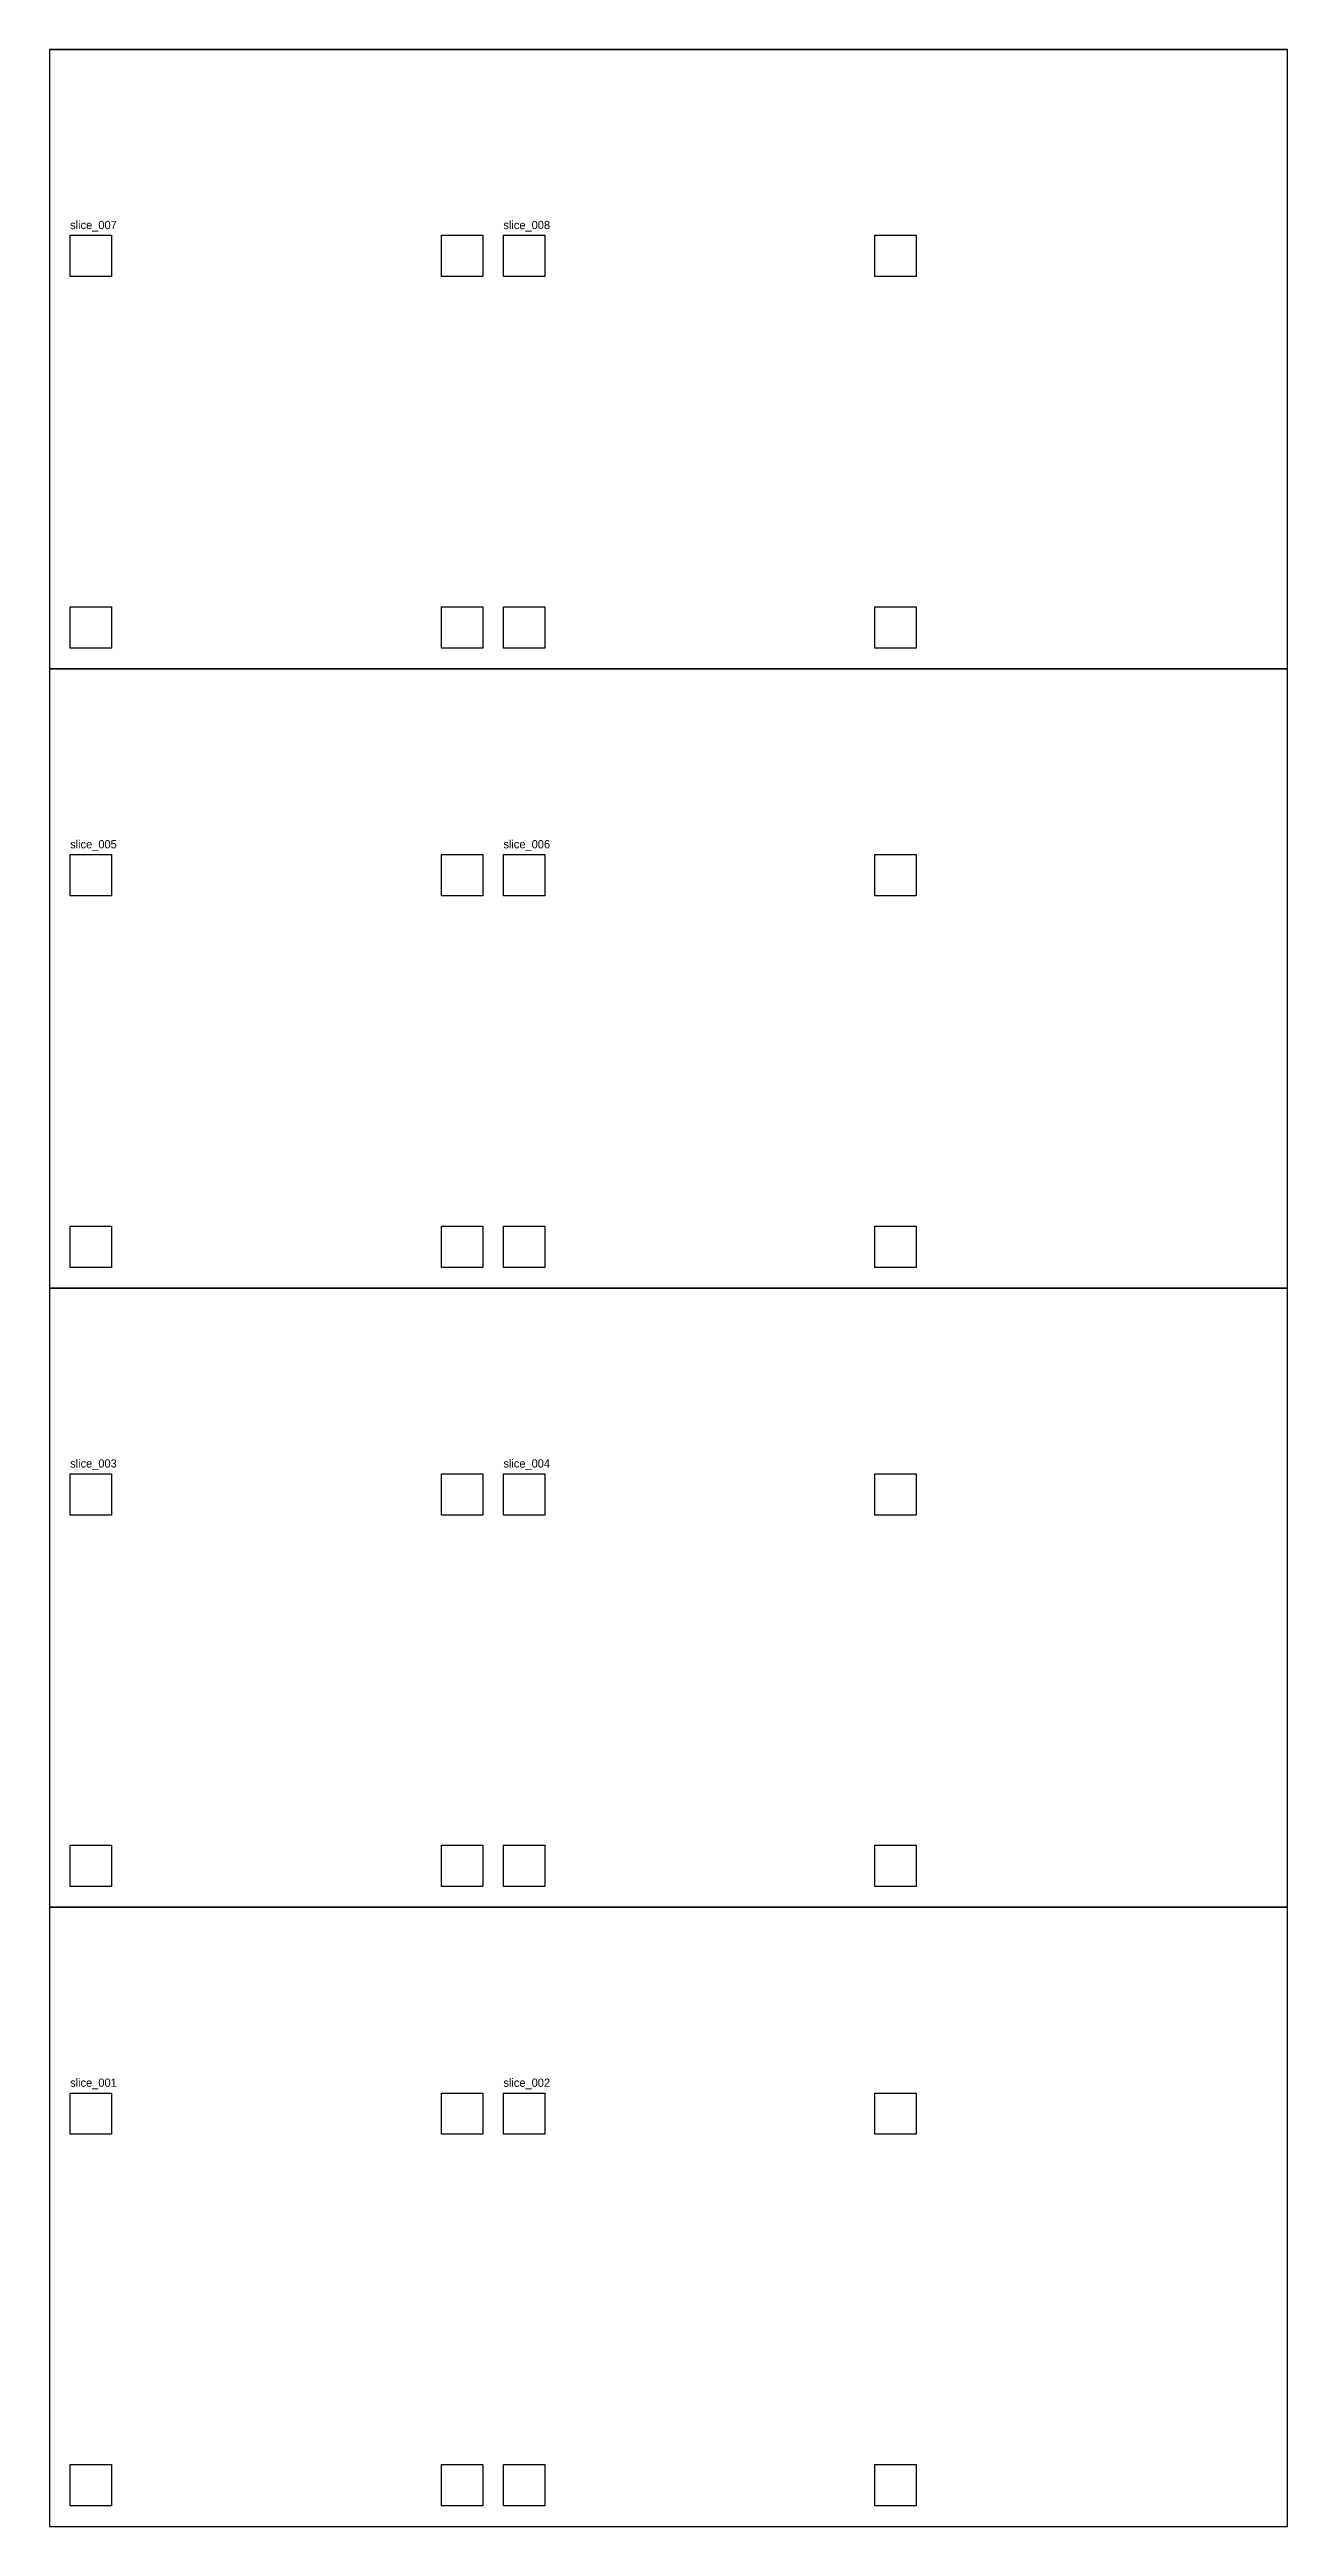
# Model space of a CAD drawing. Header units: metres. Extents: x 0 to 600, y 0 to 6600.
# Drawn here: x 0 to 600, y 0 to 1200 of the extents above; entities that cross this region are included whole.
import ezdxf

# ---------------------------------------------------------------- set-up
doc = ezdxf.new("R2010")
doc.units = ezdxf.units.M

msp = doc.modelspace()

# ---------------------------------------------------------------- texts
at = {"layer": 'slice_001'}
msp.add_text('slice_001', height=4, dxfattribs=at).set_placement((10, 213))
at = {"layer": 'slice_002'}
msp.add_text('slice_002', height=4, dxfattribs=at).set_placement((220, 213))
at = {"layer": 'slice_003'}
msp.add_text('slice_003', height=4, dxfattribs=at).set_placement((10, 513))
at = {"layer": 'slice_004'}
msp.add_text('slice_004', height=4, dxfattribs=at).set_placement((220, 513))
at = {"layer": 'slice_005'}
msp.add_text('slice_005', height=4, dxfattribs=at).set_placement((10, 813))
at = {"layer": 'slice_006'}
msp.add_text('slice_006', height=4, dxfattribs=at).set_placement((220, 813))
at = {"layer": 'slice_007'}
msp.add_text('slice_007', height=4, dxfattribs=at).set_placement((10, 1113))
at = {"layer": 'slice_008'}
msp.add_text('slice_008', height=4, dxfattribs=at).set_placement((220, 1113))

# ---------------------------------------------------------------- linework, layer by layer
at = {"layer": 'sheet_boundary'}
for p, q in [((600, 300), (0, 300)), ((0, 300), (0, 0)), ((600, 0), (600, 300)), ((0, 0), (600, 0))]:
    msp.add_line(p, q, dxfattribs=at)
at = {"layer": 'sheet_boundary_2'}
for p, q in [((600, 600), (0, 600)), ((0, 600), (0, 300)), ((600, 300), (600, 600)), ((0, 300), (600, 300))]:
    msp.add_line(p, q, dxfattribs=at)
at = {"layer": 'sheet_boundary_3'}
for p, q in [((600, 900), (0, 900)), ((0, 900), (0, 600)), ((600, 600), (600, 900)), ((0, 600), (600, 600))]:
    msp.add_line(p, q, dxfattribs=at)
at = {"layer": 'sheet_boundary_4'}
for p, q in [((600, 1200), (0, 1200)), ((0, 1200), (0, 900)), ((600, 900), (600, 1200)), ((0, 900), (600, 900))]:
    msp.add_line(p, q, dxfattribs=at)
at = {"layer": 'sheet_boundary_5'}
msp.add_line((0, 1200), (600, 1200), dxfattribs=at)
at = {"layer": 'slice_001'}
for p, q in [((10, 190), (10, 210)), ((10, 210), (30, 210)), ((30, 210), (30, 190)), ((190, 190), (190, 210)), ((190, 210), (210, 210)), ((210, 210), (210, 190)), ((30, 190), (10, 190)), ((210, 190), (190, 190)), ((10, 10), (10, 30)), ((10, 30), (30, 30)), ((30, 30), (30, 10)), ((190, 10), (190, 30)), ((190, 30), (210, 30)), ((210, 30), (210, 10)), ((30, 10), (10, 10)), ((210, 10), (190, 10))]:
    msp.add_line(p, q, dxfattribs=at)
at = {"layer": 'slice_002'}
for p, q in [((220, 190), (220, 210)), ((220, 210), (240, 210)), ((240, 210), (240, 190)), ((400, 190), (400, 210)), ((400, 210), (420, 210)), ((420, 210), (420, 190)), ((240, 190), (220, 190)), ((420, 190), (400, 190)), ((220, 10), (220, 30)), ((220, 30), (240, 30)), ((240, 30), (240, 10)), ((400, 10), (400, 30)), ((400, 30), (420, 30)), ((420, 30), (420, 10)), ((240, 10), (220, 10)), ((420, 10), (400, 10))]:
    msp.add_line(p, q, dxfattribs=at)
at = {"layer": 'slice_003'}
for p, q in [((10, 490), (10, 510)), ((10, 510), (30, 510)), ((30, 510), (30, 490)), ((190, 490), (190, 510)), ((190, 510), (210, 510)), ((210, 510), (210, 490)), ((30, 490), (10, 490)), ((210, 490), (190, 490)), ((10, 310), (10, 330)), ((10, 330), (30, 330)), ((30, 330), (30, 310)), ((190, 310), (190, 330)), ((190, 330), (210, 330)), ((210, 330), (210, 310)), ((30, 310), (10, 310)), ((210, 310), (190, 310))]:
    msp.add_line(p, q, dxfattribs=at)
at = {"layer": 'slice_004'}
for p, q in [((220, 490), (220, 510)), ((220, 510), (240, 510)), ((240, 510), (240, 490)), ((400, 490), (400, 510)), ((400, 510), (420, 510)), ((420, 510), (420, 490)), ((240, 490), (220, 490)), ((420, 490), (400, 490)), ((220, 310), (220, 330)), ((220, 330), (240, 330)), ((240, 330), (240, 310)), ((400, 310), (400, 330)), ((400, 330), (420, 330)), ((420, 330), (420, 310)), ((240, 310), (220, 310)), ((420, 310), (400, 310))]:
    msp.add_line(p, q, dxfattribs=at)
at = {"layer": 'slice_005'}
for p, q in [((10, 790), (10, 810)), ((10, 810), (30, 810)), ((30, 810), (30, 790)), ((190, 790), (190, 810)), ((190, 810), (210, 810)), ((210, 810), (210, 790)), ((30, 790), (10, 790)), ((210, 790), (190, 790)), ((10, 610), (10, 630)), ((10, 630), (30, 630)), ((30, 630), (30, 610)), ((190, 610), (190, 630)), ((190, 630), (210, 630)), ((210, 630), (210, 610)), ((30, 610), (10, 610)), ((210, 610), (190, 610))]:
    msp.add_line(p, q, dxfattribs=at)
at = {"layer": 'slice_006'}
for p, q in [((220, 790), (220, 810)), ((220, 810), (240, 810)), ((240, 810), (240, 790)), ((400, 790), (400, 810)), ((400, 810), (420, 810)), ((420, 810), (420, 790)), ((240, 790), (220, 790)), ((420, 790), (400, 790)), ((220, 610), (220, 630)), ((220, 630), (240, 630)), ((240, 630), (240, 610)), ((400, 610), (400, 630)), ((400, 630), (420, 630)), ((420, 630), (420, 610)), ((240, 610), (220, 610)), ((420, 610), (400, 610))]:
    msp.add_line(p, q, dxfattribs=at)
at = {"layer": 'slice_007'}
for p, q in [((10, 1090), (10, 1110)), ((10, 1110), (30, 1110)), ((30, 1110), (30, 1090)), ((190, 1090), (190, 1110)), ((190, 1110), (210, 1110)), ((210, 1110), (210, 1090)), ((30, 1090), (10, 1090)), ((210, 1090), (190, 1090)), ((10, 910), (10, 930)), ((10, 930), (30, 930)), ((30, 930), (30, 910)), ((190, 910), (190, 930)), ((190, 930), (210, 930)), ((210, 930), (210, 910)), ((30, 910), (10, 910)), ((210, 910), (190, 910))]:
    msp.add_line(p, q, dxfattribs=at)
at = {"layer": 'slice_008'}
for p, q in [((220, 1090), (220, 1110)), ((220, 1110), (240, 1110)), ((240, 1110), (240, 1090)), ((400, 1090), (400, 1110)), ((400, 1110), (420, 1110)), ((420, 1110), (420, 1090)), ((240, 1090), (220, 1090)), ((420, 1090), (400, 1090)), ((220, 910), (220, 930)), ((220, 930), (240, 930)), ((240, 930), (240, 910)), ((400, 910), (400, 930)), ((400, 930), (420, 930)), ((420, 930), (420, 910)), ((240, 910), (220, 910)), ((420, 910), (400, 910))]:
    msp.add_line(p, q, dxfattribs=at)

msp.set_redraw_order([(e.dxf.handle, doc.entitydb.next_handle()) for e in msp.query("TEXT MTEXT ATTDEF DIMENSION ARC_DIMENSION")])  # texts and dimensions are drawn at this point

doc.saveas('drawing.dxf')
